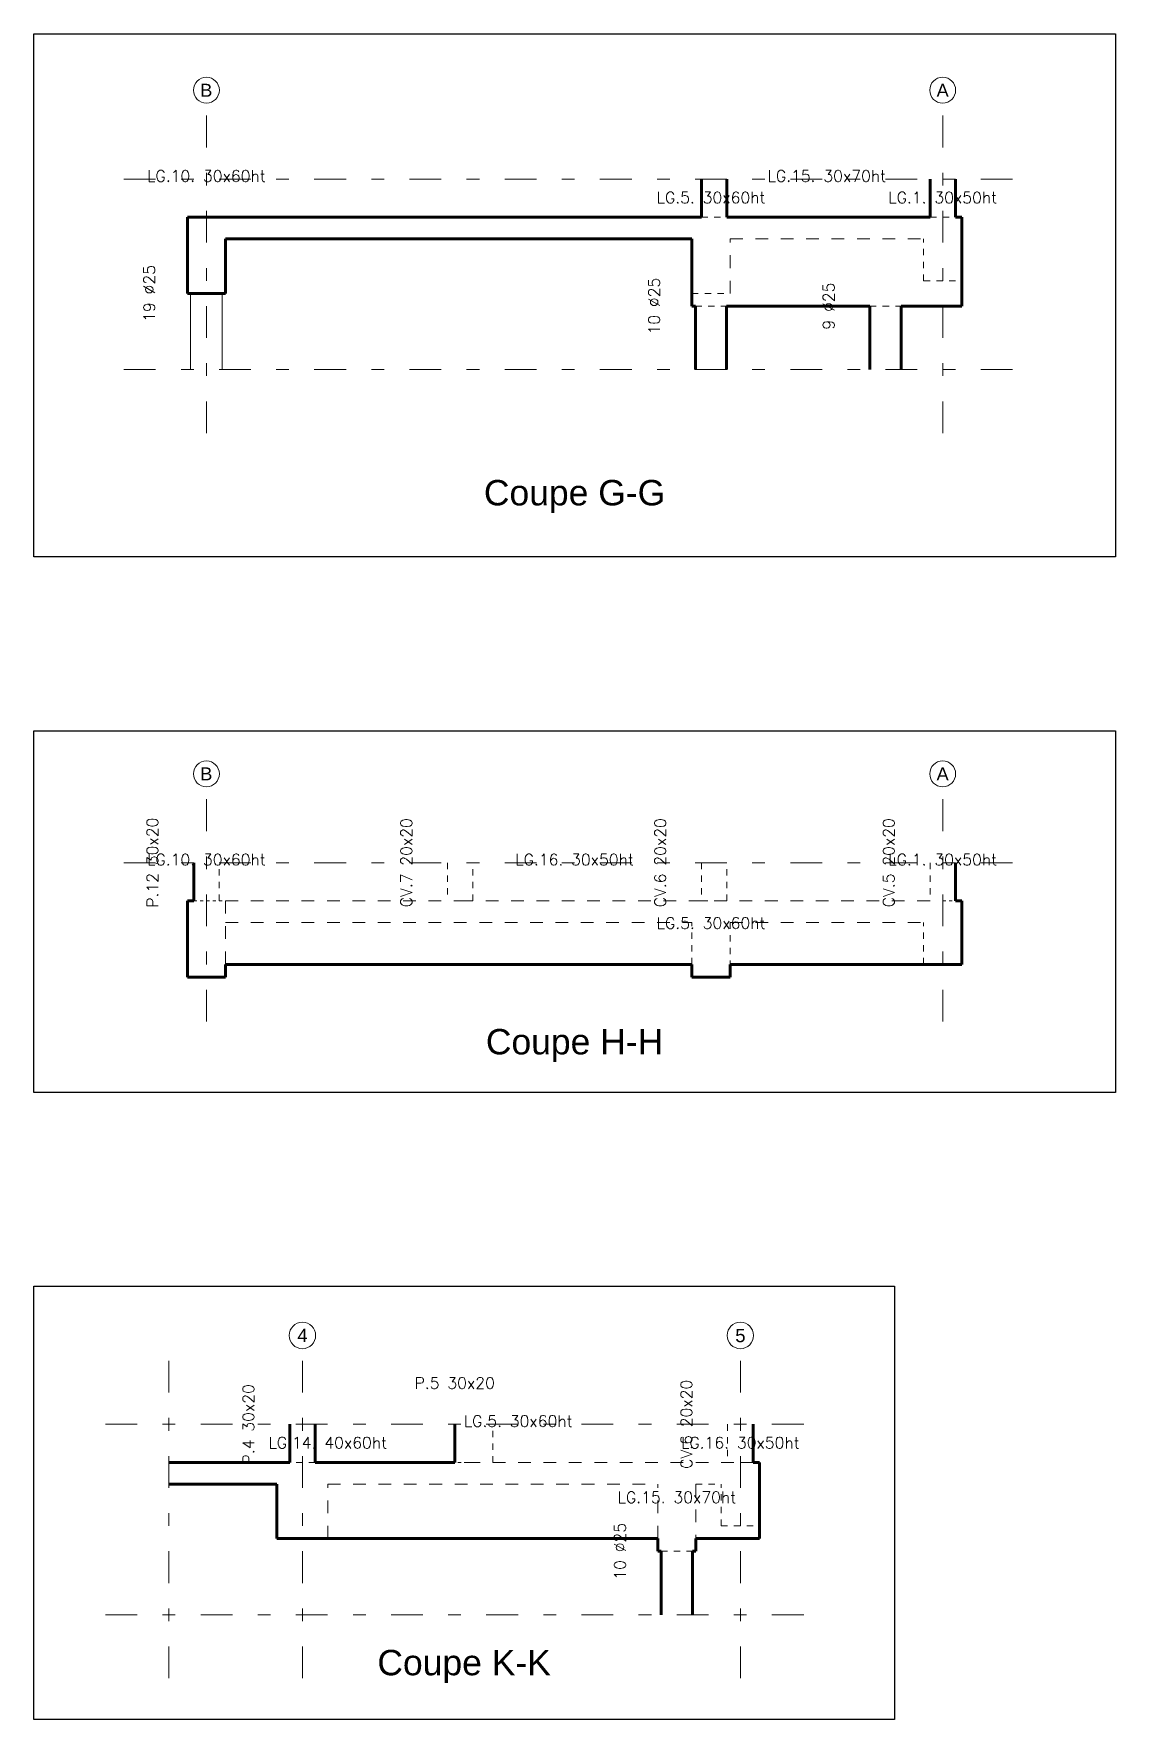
# Model space of a CAD drawing. Header units: centimetres. Extents: x -4069 to 1403, y -6242 to 452.
# Drawn here: x -3444 to -2592, y -6242 to -4915 of the extents above; entities that cross this region are included whole.
import ezdxf

# ---------------------------------------------------------------- set-up
doc = ezdxf.new("R2010")
doc.units = ezdxf.units.CM
doc.header["$LTSCALE"] = 100
doc.linetypes.add('GrDotted', pattern=[0.4, 0.1, -0.1, 0.1, -0.1])
doc.linetypes.add('GrFeatureAxis', pattern=[0.85, 0.25, -0.2, 0.1, -0.2, 0.1])
for name, color, linetype in [('farges. Coupe G-G', 7, 'Continuous'), ('farges. Coupe H-H', 7, 'Continuous'), ('farges. Coupe K-K', 7, 'Continuous'), ('K_ENT_M_farges_Bottom view 4 - Souterain Coupe A-A Coupe B-B Coupe C-C Coupe D-D Coupe E-E Coupe F-F Coupe G-G Coupe H-H Coupe K-K', 7, 'Continuous'), ('K_SYM_M_farges_Bottom view 4 - Souterain Coupe A-A Coupe B-B Coupe C-C Coupe D-D Coupe E-E Coupe F-F Coupe G-G Coupe H-H Coupe K-K', 7, 'Continuous')]:
    doc.layers.add(name, color=color, linetype=linetype)
doc.styles.add('GrGrid', font='ARIAL.TTF', dxfattribs={"height": 17})
doc.styles.add('GrTitleDrawing', font='swissli.ttf', dxfattribs={"height": 20})

msp = doc.modelspace()

# ---------------------------------------------------------------- texts
at = {"layer": 'farges. Coupe G-G', "color": 5, "linetype": 'Continuous', "lineweight": -3, "style": 'GrGrid'}
for s, p in [('B', (-3312.8, -4964.5)), ('A', (-2732.8, -4964.5))]:
    msp.add_text(s, height=10.2, dxfattribs=at).set_placement(p)
at = {"layer": 'farges. Coupe G-G', "color": 7, "linetype": 'Continuous', "lineweight": -3, "insert": (-3018, -5266.3), "char_height": 20, "attachment_point": 2, "style": 'GrTitleDrawing'}
msp.add_mtext('Coupe G-G', dxfattribs=at)
at = {"layer": 'farges. Coupe H-H', "color": 5, "linetype": 'Continuous', "lineweight": -3, "style": 'GrGrid'}
for s, p in [('B', (-3312.8, -5502.8)), ('A', (-2732.8, -5502.8))]:
    msp.add_text(s, height=10.2, dxfattribs=at).set_placement(p)
at = {"layer": 'farges. Coupe H-H', "color": 7, "linetype": 'Continuous', "lineweight": -3, "insert": (-3018, -5698.6), "char_height": 20, "attachment_point": 2, "style": 'GrTitleDrawing'}
msp.add_mtext('Coupe H-H', dxfattribs=at)
at = {"layer": 'farges. Coupe K-K', "color": 5, "linetype": 'Continuous', "lineweight": -3, "style": 'GrGrid'}
for s, p in [('4', (-3236.4, -5945.1)), ('5', (-2891.4, -5945.2))]:
    msp.add_text(s, height=10.4, dxfattribs=at).set_placement(p)
at = {"layer": 'farges. Coupe K-K', "color": 7, "linetype": 'Continuous', "lineweight": -3, "insert": (-3105, -6187.5), "char_height": 20, "attachment_point": 2, "style": 'GrTitleDrawing'}
msp.add_mtext('Coupe K-K', dxfattribs=at)
at = {"layer": 'K_SYM_M_farges_Bottom view 4 - Souterain Coupe A-A Coupe B-B Coupe C-C Coupe D-D Coupe E-E Coupe F-F Coupe G-G Coupe H-H Coupe K-K', "color": 7, "linetype": 'Continuous', "lineweight": -3, "char_height": 9, "attachment_point": 5}
for s, insert in [('{\\Fsimplex.shx|c0|c0;LG.10. 30x60ht}', (-3308, -5026.9)), ('{\\Fsimplex.shx|c0|c0;LG.15. 30x70ht}', (-2819.3, -5026.9)), ('{\\Fsimplex.shx|c0|c0;LG.5. 30x60ht}', (-2910.5, -5043.9)), ('{\\Fsimplex.shx|c0|c0;LG.1. 30x50ht}', (-2728, -5043.9)), ('{\\Fsimplex.shx|c0|c0;LG.10. 30x60ht}', (-3308, -5565.2)), ('{\\Fsimplex.shx|c0|c0;LG.16. 30x50ht}', (-3018, -5565.2)), ('{\\Fsimplex.shx|c0|c0;LG.1. 30x50ht}', (-2728, -5565.2)), ('{\\Fsimplex.shx|c0|c0;LG.5. 30x60ht}', (-2910.5, -5615.2)), ('{\\Fsimplex.shx|c0|c0;P.5 30x20}', (-3112.4, -5977.4)), ('{\\Fsimplex.shx|c0|c0;LG.5. 30x60ht}', (-3062.4, -6007.4)), ('{\\Fsimplex.shx|c0|c0;LG.14. 40x60ht}', (-3212.4, -6024.4)), ('{\\Fsimplex.shx|c0|c0;LG.16. 30x50ht}', (-2887.4, -6024.4)), ('{\\Fsimplex.shx|c0|c0;LG.15. 30x70ht}', (-2937.4, -6067.4))]:
    msp.add_mtext(s, dxfattribs=dict(at, insert=insert))
at = {"layer": 'K_SYM_M_farges_Bottom view 4 - Souterain Coupe A-A Coupe B-B Coupe C-C Coupe D-D Coupe E-E Coupe F-F Coupe G-G Coupe H-H Coupe K-K', "color": 7, "linetype": 'Continuous', "lineweight": -3, "char_height": 9, "attachment_point": 5, "rotation": 90}
for s, insert in [('{\\Fsimplex.shx|c0|c0;19 %%c25}', (-3353, -5119.4)), ('{\\Fsimplex.shx|c0|c0;10 %%c25}', (-2955.3, -5129.4)), ('{\\Fsimplex.shx|c0|c0;9 %%c25}', (-2817.8, -5129.4)), ('{\\Fsimplex.shx|c0|c0;P.12 30x20}', (-3350.5, -5567.7)), ('{\\Fsimplex.shx|c0|c0;CV.7 20x20}', (-3150.5, -5567.7)), ('{\\Fsimplex.shx|c0|c0;CV.6 20x20}', (-2950.5, -5567.7)), ('{\\Fsimplex.shx|c0|c0;CV.5 20x20}', (-2770.5, -5567.7)), ('{\\Fsimplex.shx|c0|c0;P.4 30x20}', (-3274.9, -6009.9)), ('{\\Fsimplex.shx|c0|c0;CV.6 20x20}', (-2929.9, -6009.9)), ('{\\Fsimplex.shx|c0|c0;10 %%c25}', (-2982.2, -6109.9))]:
    msp.add_mtext(s, dxfattribs=dict(at, insert=insert))

# ---------------------------------------------------------------- linework, layer by layer
at = {"layer": 'farges. Coupe G-G', "color": 251, "linetype": 'GrFeatureAxis', "lineweight": 18}
for p, q in [((-3308, -4979.4), (-3308, -5229.4)), ((-2728, -4979.4), (-2728, -5229.4))]:
    msp.add_line(p, q, dxfattribs=at)
at = {"layer": 'farges. Coupe G-G', "color": 9, "linetype": 'GrFeatureAxis', "lineweight": 20}
for p, q in [((-3373, -5029.4), (-2663, -5029.4)), ((-3373, -5179.4), (-2663, -5179.4))]:
    msp.add_line(p, q, dxfattribs=at)
at = {"layer": 'farges. Coupe G-G', "color": 5, "linetype": 'Continuous', "lineweight": 60}
for p, q in [((-2918, -5029.4), (-2918, -5059.4)), ((-2898, -5059.4), (-2898, -5029.4)), ((-2738, -5029.4), (-2738, -5059.4)), ((-2718, -5059.4), (-2718, -5029.4))]:
    msp.add_line(p, q, dxfattribs=at)
at = {"layer": 'farges. Coupe G-G', "color": 102, "linetype": 'Continuous', "lineweight": 60}
for p, q in [((-3293, -5059.4), (-3323, -5059.4)), ((-3323, -5059.4), (-3323, -5119.4)), ((-2918, -5059.4), (-2925.5, -5059.4)), ((-2738, -5059.4), (-2898, -5059.4)), ((-2713, -5059.4), (-2718, -5059.4)), ((-2713, -5129.4), (-2713, -5059.4)), ((-3293, -5119.4), (-3293, -5076.4)), ((-2925.5, -5076.4), (-2925.5, -5129.4)), ((-3323, -5119.4), (-3293, -5119.4)), ((-2925.5, -5129.4), (-2922.8, -5129.4)), ((-2898.2, -5129.4), (-2785.3, -5129.4)), ((-2760.7, -5129.4), (-2713, -5129.4))]:
    msp.add_line(p, q, dxfattribs=at)
at = {"layer": 'farges. Coupe G-G', "color": 2, "linetype": 'Continuous', "lineweight": 60}
for p, q in [((-2925.5, -5059.4), (-3293, -5059.4)), ((-3293, -5076.4), (-2925.5, -5076.4))]:
    msp.add_line(p, q, dxfattribs=at)
at = {"layer": 'farges. Coupe G-G', "color": 5, "linetype": 'GrDotted', "lineweight": 20, "ltscale": 0.5}
for p, q in [((-2918, -5059.4), (-2898, -5059.4)), ((-2738, -5059.4), (-2718, -5059.4))]:
    msp.add_line(p, q, dxfattribs=at)
at = {"layer": 'farges. Coupe G-G', "color": 9, "linetype": 'GrDotted', "lineweight": 15}
for p, q in [((-2895.5, -5119.4), (-2895.5, -5076.4)), ((-2895.5, -5076.4), (-2743, -5076.4))]:
    msp.add_line(p, q, dxfattribs=at)
at = {"layer": 'farges. Coupe G-G', "color": 9, "linetype": 'GrDotted', "lineweight": 15, "ltscale": 0.5}
for p, q in [((-2743, -5109.4), (-2743, -5076.4)), ((-2743, -5109.4), (-2713, -5109.4)), ((-2925.5, -5119.4), (-2895.5, -5119.4)), ((-2922.8, -5129.4), (-2898.2, -5129.4)), ((-2785.3, -5129.4), (-2760.7, -5129.4))]:
    msp.add_line(p, q, dxfattribs=at)
at = {"layer": 'farges. Coupe G-G', "color": 6, "linetype": 'Continuous', "lineweight": 20}
for p, q in [((-3320.5, -5119.4), (-3320.5, -5179.4)), ((-3295.6, -5179.4), (-3295.6, -5119.4))]:
    msp.add_line(p, q, dxfattribs=at)
at = {"layer": 'farges. Coupe G-G', "color": 9, "linetype": 'GrDotted', "lineweight": 15, "ltscale": 0.004919}
for p, q in [((-3320.3, -5119.4), (-3320.5, -5119.4)), ((-3295.6, -5119.4), (-3295.8, -5119.4))]:
    msp.add_line(p, q, dxfattribs=at)
at = {"layer": 'farges. Coupe G-G', "color": 6, "linetype": 'Continuous', "lineweight": 60}
for p, q in [((-2922.8, -5129.4), (-2922.8, -5179.4)), ((-2898.2, -5179.4), (-2898.2, -5129.4)), ((-2785.3, -5129.4), (-2785.3, -5179.4)), ((-2760.7, -5179.4), (-2760.7, -5129.4))]:
    msp.add_line(p, q, dxfattribs=at)
at = {"layer": 'farges. Coupe G-G', "color": 6, "linetype": 'Continuous', "lineweight": 18}
for centre in [(-3308, -4959.4), (-2728, -4959.4)]:
    msp.add_ellipse(centre, major_axis=(-7.21, 7.21), ratio=1, start_param=3.926991, end_param=10.210176, dxfattribs=at)
at = {"layer": 'farges. Coupe H-H', "color": 251, "linetype": 'GrFeatureAxis', "lineweight": 18}
for p, q in [((-3308, -5517.7), (-3308, -5707.7)), ((-2728, -5517.7), (-2728, -5707.7))]:
    msp.add_line(p, q, dxfattribs=at)
at = {"layer": 'farges. Coupe H-H', "color": 9, "linetype": 'GrFeatureAxis', "lineweight": 20}
msp.add_line((-3373, -5567.7), (-2663, -5567.7), dxfattribs=at)
at = {"layer": 'farges. Coupe H-H', "color": 6, "linetype": 'Continuous', "lineweight": 60}
for p, q in [((-3318, -5567.7), (-3318, -5597.7)), ((-2718, -5597.7), (-2718, -5567.7))]:
    msp.add_line(p, q, dxfattribs=at)
at = {"layer": 'farges. Coupe H-H', "color": 6, "linetype": 'GrDotted', "lineweight": 20, "ltscale": 0.5}
for p, q in [((-3298, -5597.7), (-3298, -5567.7)), ((-3118, -5567.7), (-3118, -5597.7)), ((-3098, -5597.7), (-3098, -5567.7)), ((-2918, -5567.7), (-2918, -5597.7)), ((-2898, -5597.7), (-2898, -5567.7)), ((-2738, -5567.7), (-2738, -5597.7))]:
    msp.add_line(p, q, dxfattribs=at)
at = {"layer": 'farges. Coupe H-H', "color": 102, "linetype": 'Continuous', "lineweight": 60}
for p, q in [((-3318, -5597.7), (-3323, -5597.7)), ((-3323, -5597.7), (-3323, -5657.7)), ((-2713, -5597.7), (-2718, -5597.7)), ((-2713, -5647.7), (-2713, -5597.7)), ((-3293, -5657.7), (-3293, -5647.7)), ((-3293, -5647.7), (-2925.5, -5647.7)), ((-2925.5, -5647.7), (-2925.5, -5657.7)), ((-2895.5, -5657.7), (-2895.5, -5647.7)), ((-2895.5, -5647.7), (-2743, -5647.7)), ((-2743, -5647.7), (-2713, -5647.7)), ((-3323, -5657.7), (-3293, -5657.7)), ((-2925.5, -5657.7), (-2895.5, -5657.7))]:
    msp.add_line(p, q, dxfattribs=at)
at = {"layer": 'farges. Coupe H-H', "color": 9, "linetype": 'GrDotted', "lineweight": 15, "ltscale": 0.25}
msp.add_line((-3318, -5597.7), (-3308, -5597.7), dxfattribs=at)
at = {"layer": 'farges. Coupe H-H', "color": 5, "linetype": 'GrDotted', "lineweight": 20, "ltscale": 0.25}
for p, q in [((-3308, -5597.7), (-3293, -5597.7)), ((-2728, -5597.7), (-2718, -5597.7))]:
    msp.add_line(p, q, dxfattribs=at)
at = {"layer": 'farges. Coupe H-H', "color": 5, "linetype": 'GrDotted', "lineweight": 20}
for p, q in [((-3293, -5597.7), (-3108, -5597.7)), ((-3108, -5597.7), (-2908, -5597.7)), ((-2908, -5597.7), (-2728, -5597.7))]:
    msp.add_line(p, q, dxfattribs=at)
at = {"layer": 'farges. Coupe H-H', "color": 9, "linetype": 'GrDotted', "lineweight": 15}
for p, q in [((-3293, -5647.7), (-3293, -5597.7)), ((-3293, -5614.7), (-2925.5, -5614.7)), ((-2895.5, -5614.7), (-2743, -5614.7))]:
    msp.add_line(p, q, dxfattribs=at)
at = {"layer": 'farges. Coupe H-H', "color": 5, "linetype": 'GrDotted', "lineweight": 20, "ltscale": 0.5}
msp.add_line((-2918, -5597.7), (-2898, -5597.7), dxfattribs=at)
at = {"layer": 'farges. Coupe H-H', "color": 9, "linetype": 'GrDotted', "lineweight": 15, "ltscale": 0.5}
for p, q in [((-2925.5, -5647.7), (-2925.5, -5614.7)), ((-2895.5, -5614.7), (-2895.5, -5647.7)), ((-2743, -5647.7), (-2743, -5614.7))]:
    msp.add_line(p, q, dxfattribs=at)
at = {"layer": 'farges. Coupe H-H', "color": 6, "linetype": 'Continuous', "lineweight": 18}
for centre in [(-3308, -5497.7), (-2728, -5497.7)]:
    msp.add_ellipse(centre, major_axis=(-7.21, 7.21), ratio=1, start_param=3.926991, end_param=10.210176, dxfattribs=at)
at = {"layer": 'farges. Coupe K-K', "color": 9, "linetype": 'GrFeatureAxis', "lineweight": 20}
for p, q in [((-3337.5, -5959.9), (-3337.5, -6209.9)), ((-3387.5, -6009.9), (-2822.4, -6009.9)), ((-3387.5, -6159.9), (-2822.4, -6159.9))]:
    msp.add_line(p, q, dxfattribs=at)
at = {"layer": 'farges. Coupe K-K', "color": 251, "linetype": 'GrFeatureAxis', "lineweight": 18}
for p, q in [((-3232.4, -6209.9), (-3232.4, -5959.9)), ((-2887.4, -6209.9), (-2887.4, -5959.9))]:
    msp.add_line(p, q, dxfattribs=at)
at = {"layer": 'farges. Coupe K-K', "color": 6, "linetype": 'Continuous', "lineweight": 60}
for p, q in [((-3242.4, -6009.9), (-3242.4, -6039.9)), ((-3222.4, -6039.9), (-3222.4, -6009.9)), ((-3112.4, -6009.9), (-3112.4, -6039.9)), ((-2877.4, -6039.9), (-2877.4, -6009.9)), ((-2949.7, -6109.9), (-2949.7, -6159.9)), ((-2925, -6159.9), (-2925, -6109.9))]:
    msp.add_line(p, q, dxfattribs=at)
at = {"layer": 'farges. Coupe K-K', "color": 6, "linetype": 'GrDotted', "lineweight": 20, "ltscale": 0.5}
for p, q in [((-3082.4, -6039.9), (-3082.4, -6009.9)), ((-2897.4, -6009.9), (-2897.4, -6039.9))]:
    msp.add_line(p, q, dxfattribs=at)
at = {"layer": 'farges. Coupe K-K', "color": 2, "linetype": 'Continuous', "lineweight": 60}
for p, q in [((-3252.4, -6039.9), (-3337.5, -6039.9)), ((-3337.5, -6056.9), (-3252.4, -6056.9))]:
    msp.add_line(p, q, dxfattribs=at)
at = {"layer": 'farges. Coupe K-K', "color": 102, "linetype": 'Continuous', "lineweight": 60}
for p, q in [((-3242.4, -6039.9), (-3252.4, -6039.9)), ((-3112.4, -6039.9), (-3222.4, -6039.9)), ((-2872.4, -6039.9), (-2877.4, -6039.9)), ((-2872.4, -6099.9), (-2872.4, -6039.9)), ((-3252.4, -6056.9), (-3252.4, -6099.9)), ((-3252.4, -6099.9), (-2952.4, -6099.9)), ((-2952.4, -6099.9), (-2952.4, -6109.9)), ((-2922.4, -6109.9), (-2922.4, -6099.9)), ((-2922.4, -6099.9), (-2872.4, -6099.9)), ((-2952.4, -6109.9), (-2949.7, -6109.9)), ((-2925, -6109.9), (-2922.4, -6109.9))]:
    msp.add_line(p, q, dxfattribs=at)
at = {"layer": 'farges. Coupe K-K', "color": 9, "linetype": 'GrDotted', "lineweight": 15, "ltscale": 0.5}
for p, q in [((-3222.4, -6039.9), (-3242.4, -6039.9)), ((-2922.4, -6056.9), (-2902.4, -6056.9)), ((-2902.4, -6089.9), (-2902.4, -6056.9)), ((-2902.4, -6089.9), (-2872.4, -6089.9)), ((-2949.7, -6109.9), (-2925, -6109.9))]:
    msp.add_line(p, q, dxfattribs=at)
at = {"layer": 'farges. Coupe K-K', "color": 9, "linetype": 'GrDotted', "lineweight": 15, "ltscale": 0.25}
msp.add_line((-3102.4, -6039.9), (-3112.4, -6039.9), dxfattribs=at)
at = {"layer": 'farges. Coupe K-K', "color": 5, "linetype": 'GrDotted', "lineweight": 20}
msp.add_line((-3102.4, -6039.9), (-2877.4, -6039.9), dxfattribs=at)
at = {"layer": 'farges. Coupe K-K', "color": 5, "linetype": 'GrDotted', "lineweight": 20, "ltscale": 0.5}
msp.add_line((-2897.4, -6039.9), (-2877.4, -6039.9), dxfattribs=at)
at = {"layer": 'farges. Coupe K-K', "color": 9, "linetype": 'GrDotted', "lineweight": 15}
for p, q in [((-3212.4, -6099.9), (-3212.4, -6056.9)), ((-3212.4, -6056.9), (-2952.4, -6056.9)), ((-2952.4, -6099.9), (-2952.4, -6056.9)), ((-2922.4, -6056.9), (-2922.4, -6099.9))]:
    msp.add_line(p, q, dxfattribs=at)
at = {"layer": 'farges. Coupe K-K', "color": 6, "linetype": 'Continuous', "lineweight": 18}
for centre in [(-3232.4, -5939.9), (-2887.4, -5939.9)]:
    msp.add_ellipse(centre, major_axis=(-7.37, 7.37), ratio=1, start_param=3.926991, end_param=10.210176, dxfattribs=at)
at = {"layer": 'K_ENT_M_farges_Bottom view 4 - Souterain Coupe A-A Coupe B-B Coupe C-C Coupe D-D Coupe E-E Coupe F-F Coupe G-G Coupe H-H Coupe K-K', "color": 7, "linetype": 'Continuous', "lineweight": -3}
for points in [[(-3444, -4914.9), (-2592, -4914.9), (-2592, -5326.9), (-3444, -5326.9), (-3444, -4914.9)], [(-3444, -5463.8), (-2592, -5463.8), (-2592, -5748.6), (-3444, -5748.6), (-3444, -5463.8)], [(-3444, -5901.1), (-2765.9, -5901.1), (-2765.9, -6242.2), (-3444, -6242.2), (-3444, -5901.1)]]:
    msp.add_lwpolyline(points, dxfattribs=at)

msp.set_redraw_order([(e.dxf.handle, doc.entitydb.next_handle()) for e in msp.query("TEXT MTEXT ATTDEF DIMENSION ARC_DIMENSION")])  # texts and dimensions are drawn at this point

doc.saveas('drawing.dxf')
